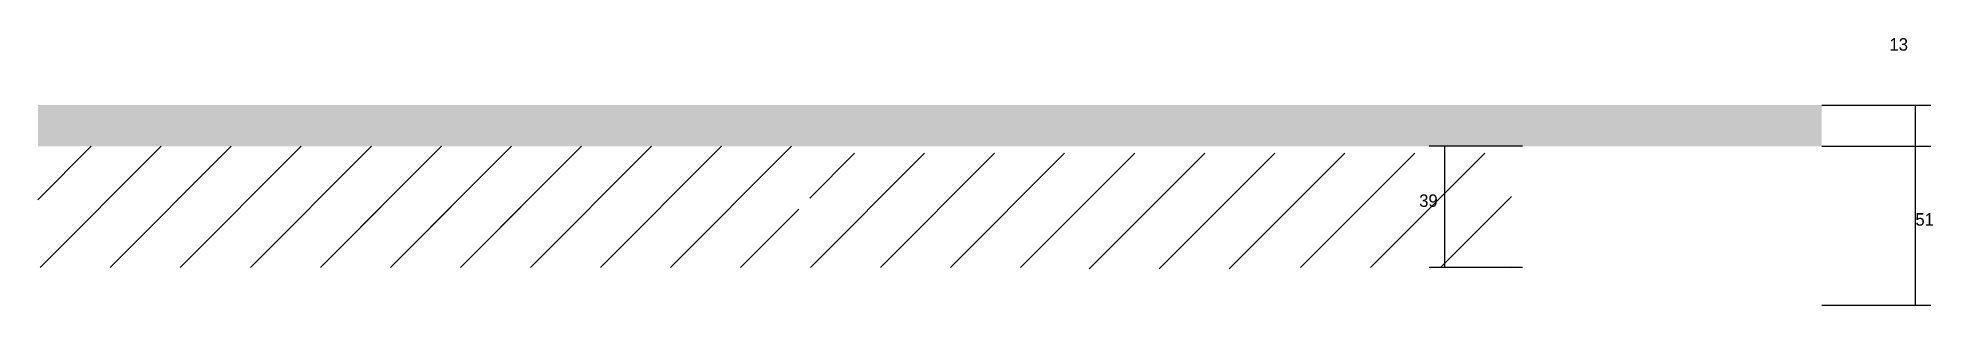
# Model space of a CAD drawing. Header units: metres. Extents: x -21162 to -15632, y 9308 to 10636.
# Drawn here: x -18116 to -17508, y 9375 to 9460 of the extents above; entities that cross this region are included whole.
import ezdxf

# ---------------------------------------------------------------- set-up
doc = ezdxf.new("R2010")
doc.units = ezdxf.units.M
doc.layers.add('COTA', color=2, linetype='Continuous')
doc.layers.add('Hachura', color=8, linetype='Continuous')

msp = doc.modelspace()

# ---------------------------------------------------------------- texts
at = {"layer": 'COTA'}
for s, p in [('13', (-17522.3, 9456.2)), ('39', (-17673.1, 9406.2)), ('51', (-17514, 9400.2))]:
    msp.add_text(s, height=4, dxfattribs=at).set_placement(p)

# ---------------------------------------------------------------- hatches: boundary and pattern name
at = {"layer": 'COTA'}
h = msp.add_hatch(dxfattribs=at)
h.set_pattern_fill('AR-CONC', scale=0.03)
h.paths.add_polyline_path([(-17544, 9425.6), (-17544, 9438.8), (-18116, 9438.8), (-18116, 9425.6)])
at = {"layer": 'Hachura'}
h = msp.add_hatch(dxfattribs=at)
h.set_pattern_fill('ANSI31', scale=5)
h.paths.add_polyline_path([(-18116, 9425.6), (-18116, 9386.8), (-17872, 9386.8), (-17872, 9425.6)])
h = msp.add_hatch(dxfattribs=at)
h.set_pattern_fill('ANSI31', scale=5)
h.paths.add_polyline_path([(-17868.5, 9423.4), (-17868.5, 9386.8), (-17643.5, 9386.8), (-17643.5, 9423.4)])
h = msp.add_hatch(dxfattribs=at)
h.set_pattern_fill('ANSI31', scale=5)
h.paths.add_polyline_path([(-18024.7, 9391.5), (-18024.7, 9407.7), (-18024.7, 9407.7), (-17956.1, 9407.7), (-17956.1, 9407.7), (-17956.1, 9391.5), (-17956.1, 9391.5), (-18024.7, 9391.5)])
h = msp.add_hatch(dxfattribs=at)
h.set_pattern_fill('ANSI31', scale=5)
h.paths.add_polyline_path([(-17793, 9386.4), (-17793, 9402.6), (-17793, 9402.6), (-17725.5, 9402.6), (-17725.5, 9402.6), (-17725.5, 9386.4), (-17725.5, 9386.4), (-17793, 9386.4)])

# ---------------------------------------------------------------- linework, layer by layer
at = {"layer": 'COTA'}
for p, q in [((-17544, 9438.8), (-17509, 9438.8)), ((-17514, 9425.6), (-17514, 9438.8)), ((-17640, 9425.6), (-17669.9, 9425.6)), ((-17664.9, 9386.8), (-17664.9, 9425.6)), ((-17544, 9425.6), (-17509, 9425.6)), ((-17544, 9425.6), (-17509, 9425.6)), ((-17514, 9374.8), (-17514, 9425.6)), ((-17640, 9386.8), (-17669.9, 9386.8)), ((-17544, 9374.8), (-17509, 9374.8))]:
    msp.add_line(p, q, dxfattribs=at)

msp.set_redraw_order([(e.dxf.handle, doc.entitydb.next_handle()) for e in msp.query("TEXT MTEXT ATTDEF DIMENSION ARC_DIMENSION")])  # texts and dimensions are drawn at this point

doc.saveas('drawing.dxf')
